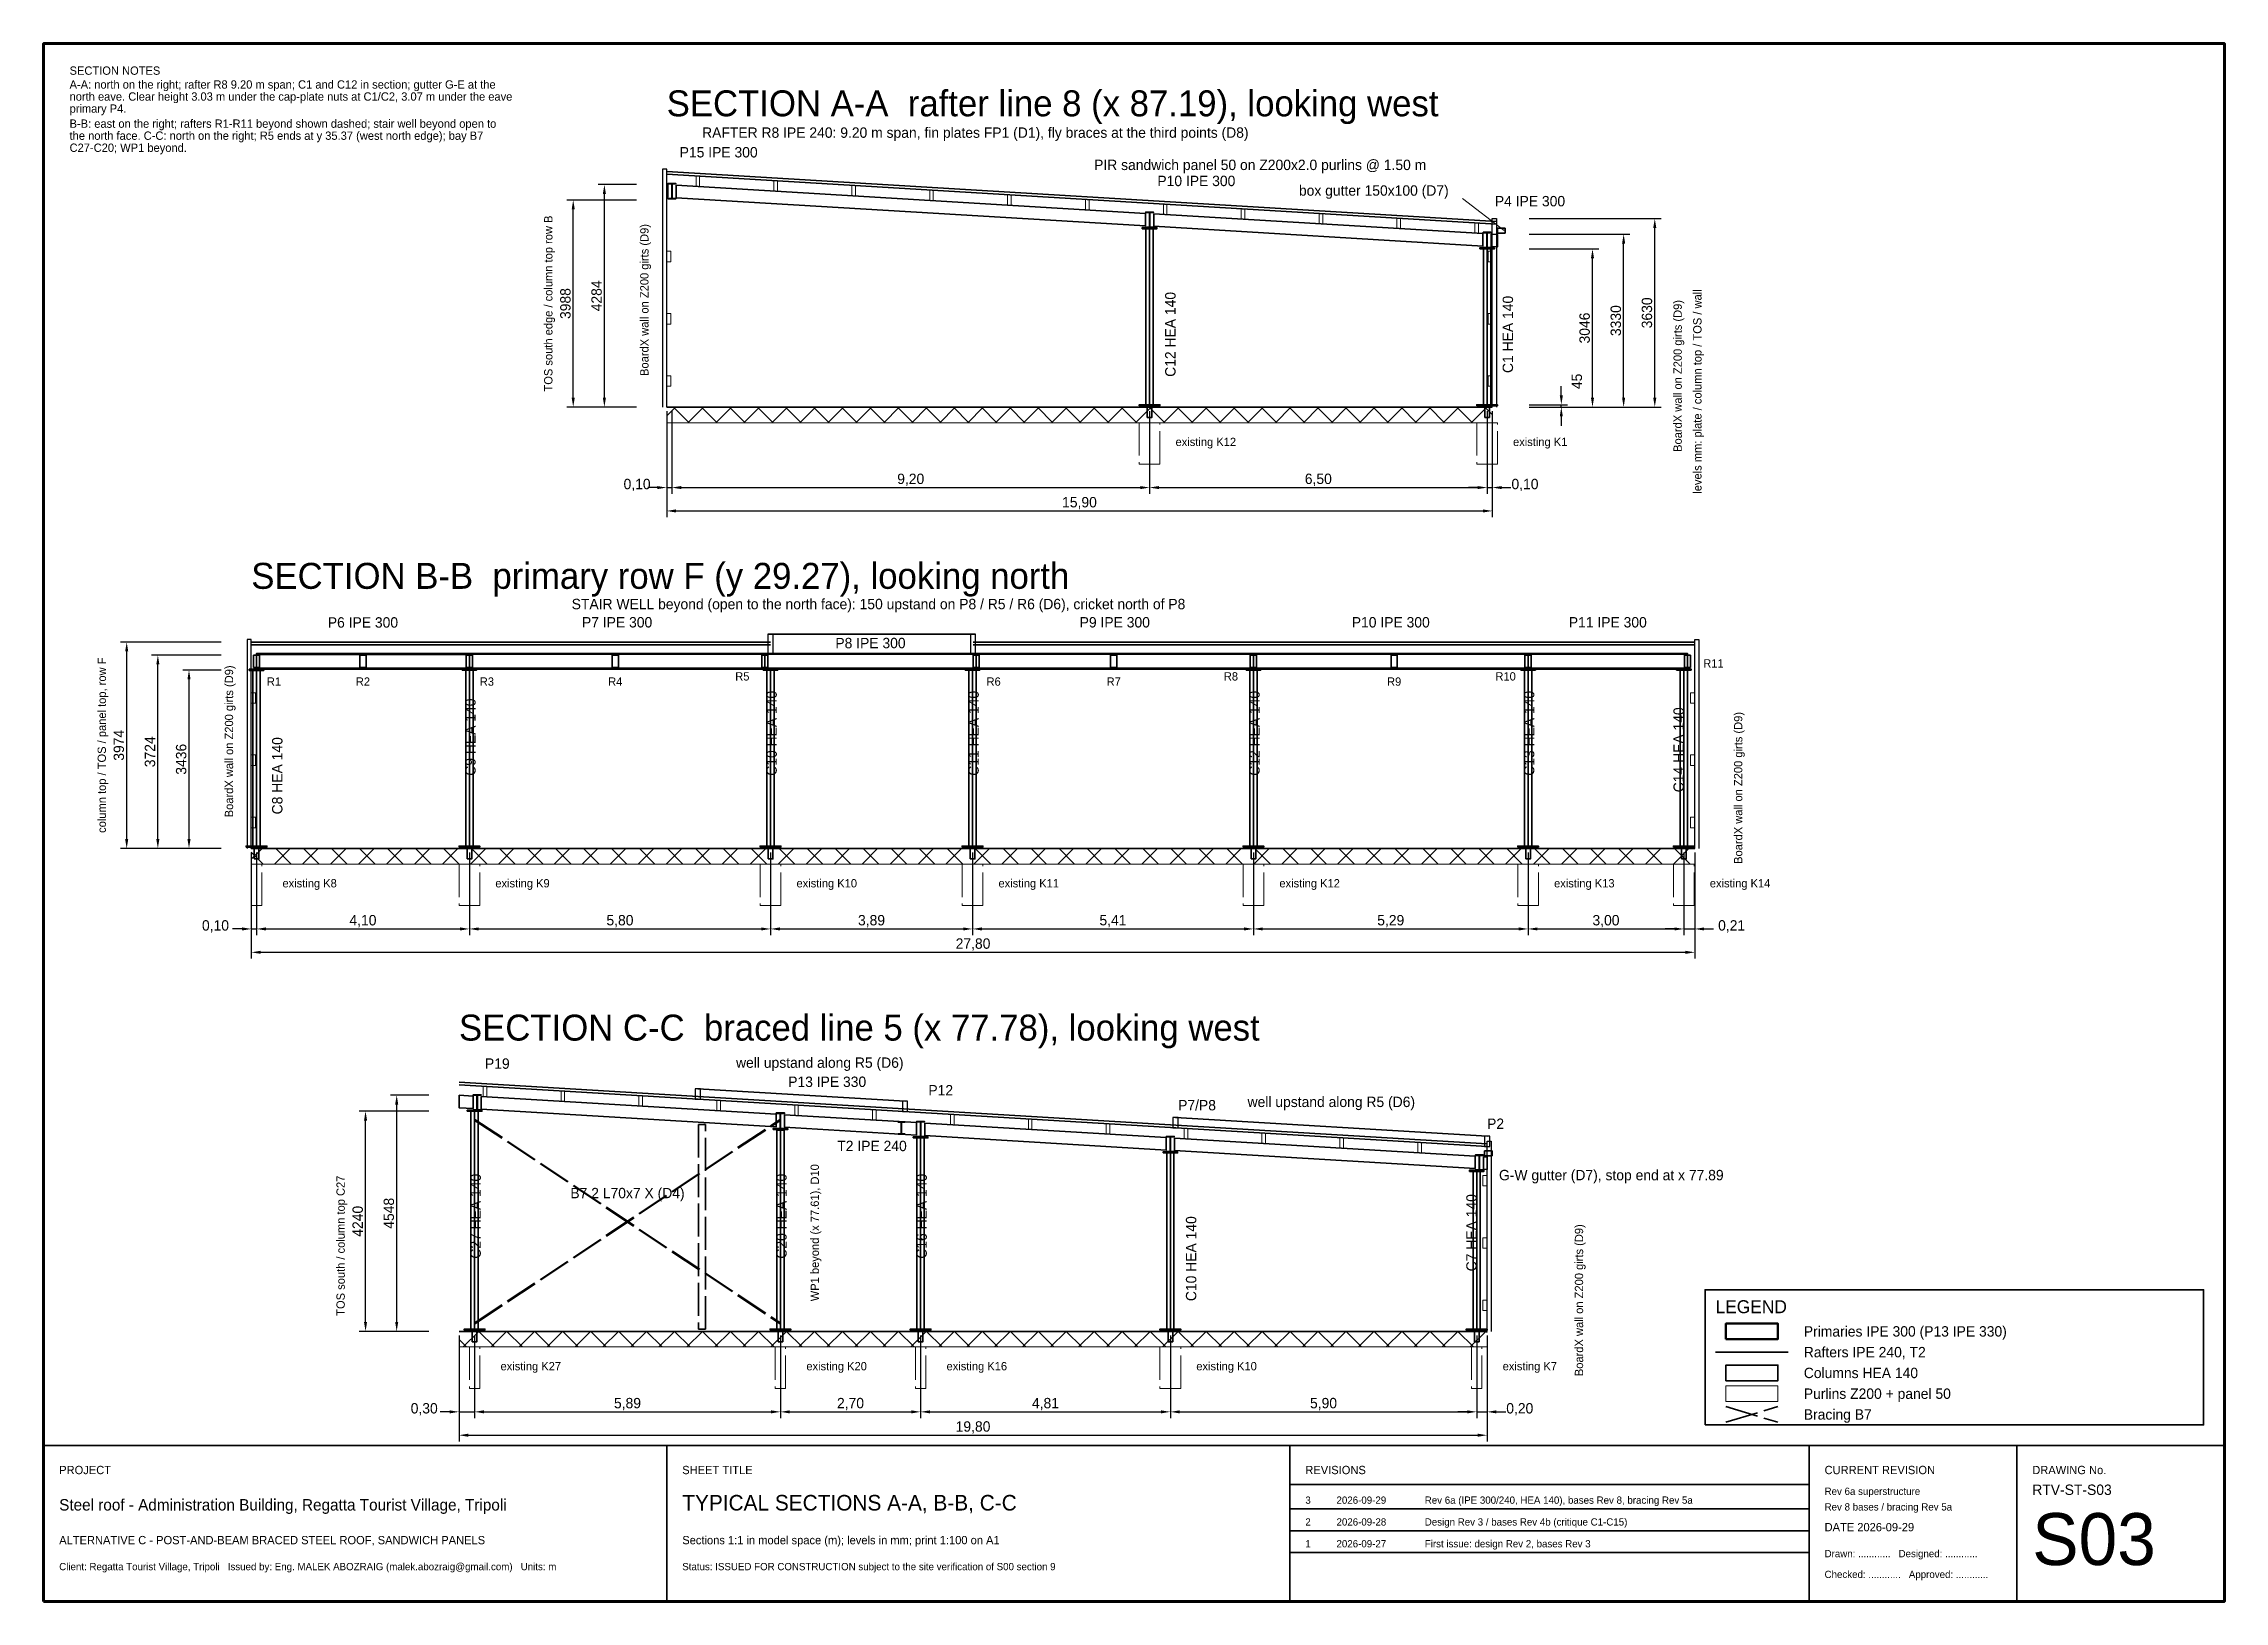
# Model space of a CAD drawing. Header units: metres. Extents: x 10 to 452, y 8 to 38.
# Drawn here: x 160 to 202, y 8 to 38 of the extents above; entities that cross this region are included whole.
import ezdxf
from ezdxf.enums import TextEntityAlignment as Align

# ---------------------------------------------------------------- set-up
doc = ezdxf.new("R2010")
doc.units = ezdxf.units.M
doc.header["$LTSCALE"] = 0.5
doc.linetypes.add('DASHDOT', pattern=[3.556, 2.54, -0.508, 0, -0.508])
doc.linetypes.add('DASHED', pattern=[1.524, 1.27, -0.254])
for name, color, linetype, lineweight in [('S-BRACE', 6, 'DASHED', 35), ('S-COL', 5, 'CONTINUOUS', 35), ('S-DETAIL', 7, 'CONTINUOUS', 25), ('S-DIM', 2, 'CONTINUOUS', 13), ('S-DRAIN', 4, 'DASHDOT', 18), ('S-EXIST', 8, 'CONTINUOUS', 15), ('S-HATCH', 8, 'CONTINUOUS', 9), ('S-LEADER', 7, 'CONTINUOUS', 13), ('S-PRIM', 1, 'CONTINUOUS', 50), ('S-PURL', 4, 'CONTINUOUS', 15), ('S-RAFT', 3, 'CONTINUOUS', 35), ('S-TEXT-DIM', 7, 'CONTINUOUS', 18), ('S-TEXT-MEMBER', 7, 'CONTINUOUS', 18), ('S-TEXT-NOTE', 7, 'CONTINUOUS', 18), ('S-TITLE', 7, 'CONTINUOUS', 35)]:
    doc.layers.add(name, color=color, linetype=linetype, lineweight=lineweight)
doc.dimstyles.new('S-M', dxfattribs={"dimtxt": 0.2, "dimasz": 0.18, "dimexe": 0.12, "dimexo": 0.08, "dimgap": 0.05, "dimtad": 1, "dimzin": 0, "dimtxsty": 'Standard', "dimcen": 2.5, "dimclrd": 2, "dimclre": 2, "dimclrt": 7, "dimazin": 3, "dimtfac": 1, "dimtmove": 0, "dimatfit": 3, "dimlwd": -3})
doc.dimstyles.new('S-MM1', dxfattribs={"dimtxt": 0.2, "dimasz": 0.18, "dimexe": 0.12, "dimexo": 0.08, "dimgap": 0.05, "dimtad": 1, "dimdec": 0, "dimlfac": 1000, "dimtxsty": 'Standard', "dimcen": 2.5, "dimclrd": 2, "dimclre": 2, "dimclrt": 7, "dimazin": 3, "dimtfac": 1, "dimtmove": 0, "dimatfit": 3, "dimlwd": -3})

msp = doc.modelspace()

# ---------------------------------------------------------------- texts
at = {"layer": 'S-TEXT-DIM'}
for s, p in [('PIR sandwich panel 50 on Z200x2.0 purlins @ 1.50 m', (183.43, 35.565)), ('box gutter 150x100 (D7)', (185.6186, 35.0711)), ('STAIR WELL beyond (open to the north face): 150 upstand on P8 / R5 / R6 (D6), cricket north of P8', (176.0794, 27.1072)), ('well upstand along R5 (D6)', (174.9486, 18.2756)), ('well upstand along R5 (D6)', (184.8, 17.52))]:
    msp.add_text(s, height=0.2, dxfattribs=at).set_placement(p, align=Align.CENTER)
for s, p in [('TOS south edge / column top row B', (169.8, 31.3)), ('BoardX wall on Z200 girts (D9)', (171.65, 31.6)), ('column top / TOS / panel top, row F', (161.2, 22.8)), ('BoardX wall on Z200 girts (D9)', (163.65, 23.1)), ('TOS south / column top C27', (165.8, 13.5))]:
    msp.add_text(s, height=0.16, rotation=90, dxfattribs=at).set_placement(p)
for s, p in [('levels mm: plate / column top / TOS / wall', (191.93, 31.3)), ('BoardX wall on Z200 girts (D9)', (191.55, 31.6)), ('BoardX wall on Z200 girts (D9)', (192.7157, 23.6657)), ('WP1 beyond (x 77.61), D10', (174.9317, 15.1)), ('BoardX wall on Z200 girts (D9)', (189.65, 13.8))]:
    msp.add_text(s, height=0.16, rotation=90, dxfattribs=at).set_placement(p, align=Align.CENTER)
for s, height, p in [('existing K12', 0.16, (181.8, 30.25)), ('existing K1', 0.16, (188.3, 30.25)), ('existing K8', 0.16, (164.6, 21.75)), ('existing K9', 0.16, (168.7, 21.75)), ('existing K10', 0.16, (174.5, 21.75)), ('existing K11', 0.16, (178.39, 21.75)), ('existing K12', 0.16, (183.8, 21.75)), ('existing K13', 0.16, (189.09, 21.75)), ('existing K14', 0.16, (192.09, 21.75)), ('G-W gutter (D7), stop end at x 77.89', 0.2, (188.03, 16.11)), ('existing K27', 0.16, (168.8, 12.45)), ('existing K20', 0.16, (174.69, 12.45)), ('existing K16', 0.16, (177.39, 12.45)), ('existing K10', 0.16, (182.2, 12.45)), ('existing K7', 0.16, (188.1, 12.45))]:
    msp.add_text(s, height=height, dxfattribs=at).set_placement(p)
at = {"layer": 'S-TEXT-MEMBER'}
for s, height, p in [('RAFTER R8 IPE 240: 9.20 m span, fin plates FP1 (D1), fly braces at the third points (D8)', 0.2, (177.9442, 36.1864)), ('P6 IPE 300', 0.2, (166.15, 26.753)), ('P7 IPE 300', 0.2, (171.045, 26.756)), ('P9 IPE 300', 0.2, (180.63, 26.756)), ('P10 IPE 300', 0.2, (185.945, 26.756)), ('P11 IPE 300', 0.2, (190.125, 26.756)), ('P8 IPE 300', 0.2, (175.925, 26.356)), ('R11', 0.16, (192.16, 25.9842)), ('R2', 0.16, (166.15, 25.6342)), ('R4', 0.16, (171.01, 25.6342)), ('R5', 0.16, (173.457, 25.7342)), ('R7', 0.16, (180.61, 25.6342)), ('R8', 0.16, (182.867, 25.7342)), ('R9', 0.16, (186.01, 25.6342)), ('R10', 0.16, (188.157, 25.7342)), ('T2 IPE 240', 0.2, (175.9543, 16.6711)), ('B7 2 L70x7 X (D4)', 0.2, (171.245, 15.7633))]:
    msp.add_text(s, height=height, dxfattribs=at).set_placement(p, align=Align.CENTER)
for s, height, p in [('P15 IPE 300', 0.2, (172.25, 35.808)), ('P10 IPE 300', 0.2, (181.45, 35.256)), ('P4 IPE 300', 0.2, (187.95, 34.866)), ('R1', 0.16, (164.3, 25.6342)), ('R3', 0.16, (168.4, 25.6342)), ('R6', 0.16, (178.16, 25.6342)), ('P19', 0.2, (168.5, 18.257)), ('P13 IPE 330', 0.2, (174.34, 17.9066)), ('P12', 0.2, (177.04, 17.7446)), ('P7/P8', 0.2, (181.85, 17.456)), ('P2', 0.2, (187.8, 17.099))]:
    msp.add_text(s, height=height, dxfattribs=at).set_placement(p)
for s, p in [('C12 HEA 140', (181.8, 32.4)), ('C1 HEA 140', (188.3, 32.4)), ('C14 HEA 140', (191.59, 24.4)), ('C8 HEA 140', (164.6, 23.9)), ('C7 HEA 140', (187.6, 15.1)), ('C10 HEA 140', (182.2, 14.6))]:
    msp.add_text(s, height=0.2, rotation=90, dxfattribs=at).set_placement(p, align=Align.CENTER)
for s, p in [('C9 HEA 140', (168.32, 23.9)), ('C10 HEA 140', (174.12, 23.9)), ('C11 HEA 140', (178.01, 23.9)), ('C12 HEA 140', (183.42, 23.9)), ('C13 HEA 140', (188.71, 23.9)), ('C27 HEA 140', (168.42, 14.6)), ('C20 HEA 140', (174.31, 14.6)), ('C16 HEA 140', (177.01, 14.6))]:
    msp.add_text(s, height=0.2, rotation=90, dxfattribs=at).set_placement(p)
at = {"layer": 'S-TEXT-NOTE'}
for s, height, p in [('SECTION NOTES', 0.16, (160.5, 37.4)), ('A-A: north on the right; rafter R8 9.20 m span; C1 and C12 in section; gutter G-E at the', 0.16, (160.5, 37.1332)), ('north eave. Clear height 3.03 m under the cap-plate nuts at C1/C2, 3.07 m under the eave', 0.16, (160.5, 36.9012)), ('SECTION A-A  rafter line 8 (x 87.19), looking west', 0.5, (172, 36.6)), ('primary P4.', 0.16, (160.5, 36.6692)), ('B-B: east on the right; rafters R1-R11 beyond shown dashed; stair well beyond open to', 0.16, (160.5, 36.3792)), ('the north face. C-C: north on the right; R5 ends at y 35.37 (west north edge); bay B7', 0.16, (160.5, 36.1472)), ('C27-C20; WP1 beyond.', 0.16, (160.5, 35.9152)), ('SECTION B-B  primary row F (y 29.27), looking north', 0.5, (164, 27.5)), ('SECTION C-C  braced line 5 (x 77.78), looking west', 0.5, (168, 18.8)), ('LEGEND', 0.25, (192.2, 13.55)), ('Primaries IPE 300 (P13 IPE 330)', 0.2, (193.9, 13.1)), ('Rafters IPE 240, T2', 0.2, (193.9, 12.7)), ('Columns HEA 140', 0.2, (193.9, 12.3)), ('Purlins Z200 + panel 50', 0.2, (193.9, 11.9)), ('Bracing B7', 0.2, (193.9, 11.5)), ('PROJECT', 0.16, (160.3, 10.45)), ('SHEET TITLE', 0.16, (172.3, 10.45)), ('REVISIONS', 0.16, (184.3, 10.45)), ('CURRENT REVISION', 0.16, (194.3, 10.45)), ('DRAWING No.', 0.16, (198.3, 10.45)), ('Rev 6a superstructure', 0.14, (194.3, 10.05)), ('RTV-ST-S03', 0.2, (198.3, 10.05)), ('Steel roof - Administration Building, Regatta Tourist Village, Tripoli', 0.22, (160.3, 9.75)), ('TYPICAL SECTIONS A-A, B-B, C-C', 0.3, (172.3, 9.75)), ('3', 0.14, (184.3, 9.88)), ('2026-09-29', 0.14, (184.9, 9.88)), ('Rev 6a (IPE 300/240, HEA 140), bases Rev 8, bracing Rev 5a', 0.14, (186.6, 9.88)), ('Rev 8 bases / bracing Rev 5a', 0.14, (194.3, 9.75)), ('S03', 1, (198.3, 8.7)), ('ALTERNATIVE C - POST-AND-BEAM BRACED STEEL ROOF, SANDWICH PANELS', 0.16, (160.3, 9.1)), ('Sections 1:1 in model space (m); levels in mm; print 1:100 on A1', 0.16, (172.3, 9.1)), ('2', 0.14, (184.3, 9.46)), ('2026-09-28', 0.14, (184.9, 9.46)), ('Design Rev 3 / bases Rev 4b (critique C1-C15)', 0.14, (186.6, 9.46)), ('DATE 2026-09-29', 0.16, (194.3, 9.35)), ('1', 0.14, (184.3, 9.04)), ('2026-09-27', 0.14, (184.9, 9.04)), ('First issue: design Rev 2, bases Rev 3', 0.14, (186.6, 9.04)), ('Drawn: ............   Designed: ............', 0.14, (194.3, 8.85)), ('Client: Regatta Tourist Village, Tripoli   Issued by: Eng. MALEK ABOZRAIG (malek.abozraig@gmail.com)   Units: m', 0.14, (160.3, 8.6)), ('Status: ISSUED FOR CONSTRUCTION subject to the site verification of S00 section 9', 0.14, (172.3, 8.6)), ('Checked: ............   Approved: ............', 0.14, (194.3, 8.45))]:
    msp.add_text(s, height=height, dxfattribs=at).set_placement(p)

# ---------------------------------------------------------------- dimensions: what is measured, and where the dimension line sits
at = {"layer": 'S-DIM'}
for base, p1, p2 in [((170.8, 31), (171.5, 31), (171.5, 35.284)), ((170.2, 31), (171.5, 31), (171.5, 34.988)), ((191.03, 31), (188.53, 31), (188.53, 34.63)), ((190.43, 31), (188.53, 31), (188.53, 34.33)), ((189.83, 31), (188.53, 31), (188.53, 34.046)), ((161.6, 22.5), (163.5, 22.5), (163.5, 26.4742)), ((162.2, 22.5), (163.5, 22.5), (163.5, 26.2242)), ((162.8, 22.5), (163.5, 22.5), (163.5, 25.936)), ((166.8, 13.2), (167.5, 13.2), (167.5, 17.748)), ((166.2, 13.2), (167.5, 13.2), (167.5, 17.44))]:
    msp.add_linear_dim(base=base, p1=p1, p2=p2, angle=90, dimstyle='S-MM1', override={"dimtxt": 0.2}, dxfattribs=at).render()
msp.add_linear_dim(base=(189.23, 31), p1=(188.53, 31), p2=(188.53, 31.045), angle=90, location=(189.53, 31.495), dimstyle='S-MM1', override={"dimtxt": 0.2, "dimtmove": 2}, dxfattribs=at).render()
for base, p1, p2, location in [((172, 29.45), (172, 31), (172.1, 31), (171.43, 29.5)), ((187.8, 29.45), (187.8, 31), (187.9, 31), (188.53, 29.5)), ((164, 20.95), (164, 22.5), (164.1, 22.5), (163.31, 21)), ((191.59, 20.95), (191.59, 22.5), (191.8, 22.5), (192.51, 21)), ((168, 11.65), (168, 13.2), (168.3, 13.2), (167.33, 11.7)), ((187.6, 11.65), (187.6, 13.2), (187.8, 13.2), (188.43, 11.7))]:
    msp.add_linear_dim(base=base, p1=p1, p2=p2, location=location, dimstyle='S-M', override={"dimtxt": 0.2, "dimtmove": 2}, dxfattribs=at).render()
for base, p1, p2 in [((172, 29), (172, 31), (187.9, 31)), ((172.1, 29.45), (172.1, 31), (181.3, 31)), ((181.3, 29.45), (181.3, 31), (187.8, 31)), ((164, 20.5), (164, 22.5), (191.8, 22.5)), ((164.1, 20.95), (164.1, 22.5), (168.2, 22.5)), ((168.2, 20.95), (168.2, 22.5), (174, 22.5)), ((174, 20.95), (174, 22.5), (177.89, 22.5)), ((177.89, 20.95), (177.89, 22.5), (183.3, 22.5)), ((183.3, 20.95), (183.3, 22.5), (188.59, 22.5)), ((188.59, 20.95), (188.59, 22.5), (191.59, 22.5)), ((168, 11.2), (168, 13.2), (187.8, 13.2)), ((168.3, 11.65), (168.3, 13.2), (174.19, 13.2)), ((174.19, 11.65), (174.19, 13.2), (176.89, 13.2)), ((176.89, 11.65), (176.89, 13.2), (181.7, 13.2)), ((181.7, 11.65), (181.7, 13.2), (187.6, 13.2))]:
    msp.add_linear_dim(base=base, p1=p1, p2=p2, dimstyle='S-M', override={"dimtxt": 0.2}, dxfattribs=at).render()

# ---------------------------------------------------------------- hatches: boundary and pattern name
at = {"layer": 'S-EXIST'}
h = msp.add_hatch(dxfattribs=at)
h.set_pattern_fill('ANSI37', scale=0.12)
h.paths.add_polyline_path([(172, 30.7), (187.9, 30.7), (187.9, 31), (172, 31)])
h = msp.add_hatch(dxfattribs=at)
h.set_pattern_fill('ANSI37', scale=0.12)
h.paths.add_polyline_path([(164, 22.2), (191.8, 22.2), (191.8, 22.5), (164, 22.5)])
h = msp.add_hatch(dxfattribs=at)
h.set_pattern_fill('ANSI37', scale=0.12)
h.paths.add_polyline_path([(168, 12.9), (187.8, 12.9), (187.8, 13.2), (168, 13.2)])
at = {"layer": 'S-HATCH'}
h = msp.add_hatch(dxfattribs=at)
h.set_pattern_fill('ANSI31', scale=0.05)
h.paths.add_polyline_path([(172.025, 35.008), (172.175, 35.008), (172.175, 35.0187), (172.1036, 35.0187), (172.1036, 35.2973), (172.175, 35.2973), (172.175, 35.308), (172.025, 35.308), (172.025, 35.2973), (172.0965, 35.2973), (172.0965, 35.0187), (172.025, 35.0187)])
h = msp.add_hatch(dxfattribs=at)
h.set_pattern_fill('ANSI31', scale=0.05)
h.paths.add_polyline_path([(181.225, 34.456), (181.375, 34.456), (181.375, 34.4667), (181.3036, 34.4667), (181.3036, 34.7453), (181.375, 34.7453), (181.375, 34.756), (181.225, 34.756), (181.225, 34.7453), (181.2964, 34.7453), (181.2964, 34.4667), (181.225, 34.4667)])
h = msp.add_hatch(dxfattribs=at)
h.set_pattern_fill('ANSI31', scale=0.05)
h.paths.add_polyline_path([(187.725, 34.066), (187.875, 34.066), (187.875, 34.0767), (187.8036, 34.0767), (187.8036, 34.3553), (187.875, 34.3553), (187.875, 34.366), (187.725, 34.366), (187.725, 34.3553), (187.7964, 34.3553), (187.7964, 34.0767), (187.725, 34.0767)])
h = msp.add_hatch(dxfattribs=at)
h.set_pattern_fill('ANSI31', scale=0.05)
h.paths.add_polyline_path([(168.275, 17.457), (168.425, 17.457), (168.425, 17.468), (168.3537, 17.468), (168.3537, 17.746), (168.425, 17.746), (168.425, 17.757), (168.275, 17.757), (168.275, 17.746), (168.3462, 17.746), (168.3462, 17.468), (168.275, 17.468)])
h = msp.add_hatch(dxfattribs=at)
h.set_pattern_fill('ANSI31', scale=0.05)
h.paths.add_polyline_path([(174.11, 17.0766), (174.27, 17.0766), (174.27, 17.0876), (174.1937, 17.0876), (174.1937, 17.3956), (174.27, 17.3956), (174.27, 17.4066), (174.11, 17.4066), (174.11, 17.3956), (174.1863, 17.3956), (174.1863, 17.0876), (174.11, 17.0876)])
h = msp.add_hatch(dxfattribs=at)
h.set_pattern_fill('ANSI31', scale=0.05)
h.paths.add_polyline_path([(176.46, 16.9968), (176.58, 16.9968), (176.58, 17.0066), (176.5231, 17.0066), (176.5231, 17.227), (176.58, 17.227), (176.58, 17.2368), (176.46, 17.2368), (176.46, 17.227), (176.5169, 17.227), (176.5169, 17.0066), (176.46, 17.0066)])
h = msp.add_hatch(dxfattribs=at)
h.set_pattern_fill('ANSI31', scale=0.05)
h.paths.add_polyline_path([(176.815, 16.9446), (176.965, 16.9446), (176.965, 16.9556), (176.8938, 16.9556), (176.8938, 17.2336), (176.965, 17.2336), (176.965, 17.2446), (176.815, 17.2446), (176.815, 17.2336), (176.8862, 17.2336), (176.8862, 16.9556), (176.815, 16.9556)])
h = msp.add_hatch(dxfattribs=at)
h.set_pattern_fill('ANSI31', scale=0.05)
h.paths.add_polyline_path([(181.625, 16.656), (181.775, 16.656), (181.775, 16.667), (181.7038, 16.667), (181.7038, 16.945), (181.775, 16.945), (181.775, 16.956), (181.625, 16.956), (181.625, 16.945), (181.6962, 16.945), (181.6962, 16.667), (181.625, 16.667)])
h = msp.add_hatch(dxfattribs=at)
h.set_pattern_fill('ANSI31', scale=0.05)
h.paths.add_polyline_path([(187.575, 16.299), (187.725, 16.299), (187.725, 16.31), (187.6538, 16.31), (187.6538, 16.588), (187.725, 16.588), (187.725, 16.599), (187.575, 16.599), (187.575, 16.588), (187.6463, 16.588), (187.6463, 16.31), (187.575, 16.31)])

# ---------------------------------------------------------------- linework, layer by layer
at = {"layer": 'S-BRACE', "lineweight": 50}
for p, q in [((168.3, 13.35), (174.19, 17.2766)), ((168.3, 17.2766), (174.19, 13.35))]:
    msp.add_line(p, q, dxfattribs=at)
at = {"layer": 'S-BRACE'}
for p, q in [((192.4, 11.45), (193.4, 11.75)), ((192.4, 11.75), (193.4, 11.45))]:
    msp.add_line(p, q, dxfattribs=at)
at = {"layer": 'S-COL'}
for p, q in [((181.3, 31.045), (181.3, 34.436)), ((187.8, 31.045), (187.8, 34.046)), ((164.1, 22.545), (164.1, 25.93)), ((168.2, 22.545), (168.2, 25.936)), ((174, 22.545), (174, 25.936)), ((177.89, 22.545), (177.89, 25.936)), ((183.3, 22.545), (183.3, 25.936)), ((188.59, 22.545), (188.59, 25.936)), ((191.59, 22.545), (191.59, 25.936)), ((168.3, 13.245), (168.3, 17.44)), ((174.19, 13.245), (174.19, 17.0866)), ((176.89, 13.245), (176.89, 16.9246)), ((181.7, 13.245), (181.7, 16.636)), ((187.6, 13.245), (187.6, 16.282))]:
    msp.add_line(p, q, dxfattribs=at)
for points in [[(181.16, 34.436), (181.44, 34.436), (181.44, 34.456), (181.16, 34.456)], [(187.66, 34.046), (187.94, 34.046), (187.94, 34.066), (187.66, 34.066)], [(181.1, 31.025), (181.5, 31.025), (181.5, 31.045), (181.1, 31.045)], [(181.255, 30.8), (181.345, 30.8), (181.345, 31.025), (181.255, 31.025)], [(187.6, 31.025), (188, 31.025), (188, 31.045), (187.6, 31.045)], [(187.755, 30.8), (187.845, 30.8), (187.845, 31.025), (187.755, 31.025)], [(163.96, 25.93), (164.24, 25.93), (164.24, 25.95), (163.96, 25.95)], [(168.06, 25.936), (168.34, 25.936), (168.34, 25.956), (168.06, 25.956)], [(173.86, 25.936), (174.14, 25.936), (174.14, 25.956), (173.86, 25.956)], [(177.75, 25.936), (178.03, 25.936), (178.03, 25.956), (177.75, 25.956)], [(183.16, 25.936), (183.44, 25.936), (183.44, 25.956), (183.16, 25.956)], [(188.45, 25.936), (188.73, 25.936), (188.73, 25.956), (188.45, 25.956)], [(191.45, 25.936), (191.73, 25.936), (191.73, 25.956), (191.45, 25.956)], [(163.9, 22.525), (164.3, 22.525), (164.3, 22.545), (163.9, 22.545)], [(164.055, 22.3), (164.145, 22.3), (164.145, 22.525), (164.055, 22.525)], [(168, 22.525), (168.4, 22.525), (168.4, 22.545), (168, 22.545)], [(168.155, 22.3), (168.245, 22.3), (168.245, 22.525), (168.155, 22.525)], [(173.8, 22.525), (174.2, 22.525), (174.2, 22.545), (173.8, 22.545)], [(173.955, 22.3), (174.045, 22.3), (174.045, 22.525), (173.955, 22.525)], [(177.69, 22.525), (178.09, 22.525), (178.09, 22.545), (177.69, 22.545)], [(177.845, 22.3), (177.935, 22.3), (177.935, 22.525), (177.845, 22.525)], [(183.1, 22.525), (183.5, 22.525), (183.5, 22.545), (183.1, 22.545)], [(183.255, 22.3), (183.345, 22.3), (183.345, 22.525), (183.255, 22.525)], [(188.39, 22.525), (188.79, 22.525), (188.79, 22.545), (188.39, 22.545)], [(188.545, 22.3), (188.635, 22.3), (188.635, 22.525), (188.545, 22.525)], [(191.39, 22.525), (191.79, 22.525), (191.79, 22.545), (191.39, 22.545)], [(191.545, 22.3), (191.635, 22.3), (191.635, 22.525), (191.545, 22.525)], [(168.16, 17.44), (168.44, 17.44), (168.44, 17.46), (168.16, 17.46)], [(174.05, 17.0866), (174.33, 17.0866), (174.33, 17.1066), (174.05, 17.1066)], [(176.75, 16.9246), (177.03, 16.9246), (177.03, 16.9446), (176.75, 16.9446)], [(181.56, 16.636), (181.84, 16.636), (181.84, 16.656), (181.56, 16.656)], [(187.46, 16.282), (187.74, 16.282), (187.74, 16.302), (187.46, 16.302)], [(168.1, 13.225), (168.5, 13.225), (168.5, 13.245), (168.1, 13.245)], [(168.255, 13), (168.345, 13), (168.345, 13.225), (168.255, 13.225)], [(173.99, 13.225), (174.39, 13.225), (174.39, 13.245), (173.99, 13.245)], [(174.145, 13), (174.235, 13), (174.235, 13.225), (174.145, 13.225)], [(176.69, 13.225), (177.09, 13.225), (177.09, 13.245), (176.69, 13.245)], [(176.845, 13), (176.935, 13), (176.935, 13.225), (176.845, 13.225)], [(181.5, 13.225), (181.9, 13.225), (181.9, 13.245), (181.5, 13.245)], [(181.655, 13), (181.745, 13), (181.745, 13.225), (181.655, 13.225)], [(187.4, 13.225), (187.8, 13.225), (187.8, 13.245), (187.4, 13.245)], [(187.555, 13), (187.645, 13), (187.645, 13.225), (187.555, 13.225)], [(192.4, 12.25), (193.4, 12.25), (193.4, 12.55), (192.4, 12.55)]]:
    msp.add_lwpolyline(points, close=True, dxfattribs=at)
at = {"layer": 'S-COL', "lineweight": 35}
for points in [[(181.23, 31.045), (181.37, 31.045), (181.37, 34.436), (181.23, 34.436)], [(187.73, 31.045), (187.87, 31.045), (187.87, 34.046), (187.73, 34.046)], [(164.03, 22.545), (164.17, 22.545), (164.17, 25.93), (164.03, 25.93)], [(168.13, 22.545), (168.27, 22.545), (168.27, 25.936), (168.13, 25.936)], [(173.93, 22.545), (174.07, 22.545), (174.07, 25.936), (173.93, 25.936)], [(177.82, 22.545), (177.96, 22.545), (177.96, 25.936), (177.82, 25.936)], [(183.23, 22.545), (183.37, 22.545), (183.37, 25.936), (183.23, 25.936)], [(188.52, 22.545), (188.66, 22.545), (188.66, 25.936), (188.52, 25.936)], [(191.52, 22.545), (191.66, 22.545), (191.66, 25.936), (191.52, 25.936)], [(168.23, 13.245), (168.37, 13.245), (168.37, 17.44), (168.23, 17.44)], [(174.12, 13.245), (174.26, 13.245), (174.26, 17.0866), (174.12, 17.0866)], [(176.82, 13.245), (176.96, 13.245), (176.96, 16.9246), (176.82, 16.9246)], [(181.63, 13.245), (181.77, 13.245), (181.77, 16.636), (181.63, 16.636)], [(187.53, 13.245), (187.67, 13.245), (187.67, 16.282), (187.53, 16.282)]]:
    msp.add_lwpolyline(points, close=True, dxfattribs=at)
at = {"layer": 'S-COL', "linetype": 'DASHED'}
msp.add_lwpolyline([(172.61, 13.245), (172.75, 13.245), (172.75, 17.184), (172.61, 17.184)], close=True, dxfattribs=at)
at = {"layer": 'S-DETAIL', "lineweight": 35}
for p, q in [((172, 35.534), (187.98, 34.5752)), ((172, 35.484), (187.98, 34.5252)), ((164, 26.4742), (174, 26.4742)), ((173.95, 26.6242), (177.95, 26.6242)), ((177.9, 26.4742), (191.8, 26.4742)), ((164, 26.4242), (174, 26.4242)), ((177.9, 26.4242), (191.8, 26.4242)), ((168, 17.998), (187.8, 16.81)), ((168, 17.948), (187.8, 16.76)), ((172.6, 17.872), (176.59, 17.6326)), ((181.8, 17.32), (187.8, 16.96))]:
    msp.add_line(p, q, dxfattribs=at)
at = {"layer": 'S-DETAIL'}
for points in [[(172, 31), (172, 35.584), (171.92, 35.584), (171.92, 31)], [(187.9, 31), (187.9, 34.63), (187.98, 34.63), (187.98, 31)], [(164, 22.5), (164, 26.5242), (163.92, 26.5242), (163.92, 22.5)], [(191.8, 22.5), (191.8, 26.5242), (191.88, 26.5242), (191.88, 22.5)], [(187.8, 13.2), (187.8, 16.86), (187.88, 16.86), (187.88, 13.2)]]:
    msp.add_lwpolyline(points, dxfattribs=at)
for points in [[(173.95, 26.256), (174.05, 26.256), (174.05, 26.6242), (173.95, 26.6242)], [(177.85, 26.256), (177.95, 26.256), (177.95, 26.6242), (177.85, 26.6242)], [(172.55, 17.672), (172.65, 17.672), (172.65, 17.872), (172.55, 17.872)], [(176.54, 17.4326), (176.64, 17.4326), (176.64, 17.6326), (176.54, 17.6326)], [(181.75, 17.12), (181.85, 17.12), (181.85, 17.32), (181.75, 17.32)], [(187.75, 16.76), (187.85, 16.76), (187.85, 16.96), (187.75, 16.96)]]:
    msp.add_lwpolyline(points, close=True, dxfattribs=at)
at = {"layer": 'S-DRAIN', "lineweight": 35}
for points in [[(188, 34.3482), (188.15, 34.3482), (188.15, 34.4482), (188, 34.4482)], [(187.75, 16.58), (187.9, 16.58), (187.9, 16.68), (187.75, 16.68)]]:
    msp.add_lwpolyline(points, close=True, dxfattribs=at)
at = {"layer": 'S-EXIST', "lineweight": 35}
for p, q in [((172, 31), (187.9, 31)), ((164, 22.5), (191.8, 22.5)), ((168, 13.2), (187.8, 13.2))]:
    msp.add_line(p, q, dxfattribs=at)
at = {"layer": 'S-EXIST'}
for p, q in [((172, 30.7), (187.9, 30.7)), ((164, 22.2), (191.8, 22.2)), ((168, 12.9), (187.8, 12.9))]:
    msp.add_line(p, q, dxfattribs=at)
at = {"layer": 'S-EXIST', "linetype": 'DASHED'}
for points in [[(181.1, 29.9), (181.5, 29.9), (181.5, 30.7), (181.1, 30.7)], [(187.6, 29.9), (188, 29.9), (188, 30.7), (187.6, 30.7)], [(164, 21.4), (164.2, 21.4), (164.2, 22.2), (164, 22.2)], [(168, 21.4), (168.4, 21.4), (168.4, 22.2), (168, 22.2)], [(173.8, 21.4), (174.2, 21.4), (174.2, 22.2), (173.8, 22.2)], [(177.69, 21.4), (178.09, 21.4), (178.09, 22.2), (177.69, 22.2)], [(183.1, 21.4), (183.5, 21.4), (183.5, 22.2), (183.1, 22.2)], [(188.39, 21.4), (188.79, 21.4), (188.79, 22.2), (188.39, 22.2)], [(191.39, 21.4), (191.79, 21.4), (191.79, 22.2), (191.39, 22.2)], [(168.2, 12.1), (168.4, 12.1), (168.4, 12.9), (168.2, 12.9)], [(174.09, 12.1), (174.29, 12.1), (174.29, 12.9), (174.09, 12.9)], [(176.79, 12.1), (176.99, 12.1), (176.99, 12.9), (176.79, 12.9)], [(181.5, 12.1), (181.9, 12.1), (181.9, 12.9), (181.5, 12.9)], [(187.5, 12.1), (187.7, 12.1), (187.7, 12.9), (187.5, 12.9)]]:
    msp.add_lwpolyline(points, close=True, dxfattribs=at)
at = {"layer": 'S-LEADER'}
msp.add_line((188.13, 34.3982), (187.3287, 35.0141), dxfattribs=at)
at = {"layer": 'S-PRIM'}
for p, q in [((164.1, 26.2423), (168.2, 26.2423)), ((168.2, 26.2453), (173.89, 26.2453)), ((173.89, 26.2453), (177.96, 26.2453)), ((177.96, 26.2453), (183.3, 26.2453)), ((183.3, 26.2453), (188.59, 26.2453)), ((188.59, 26.2453), (191.66, 26.2453)), ((164.1, 25.9637), (168.2, 25.9637)), ((168.2, 25.9667), (173.89, 25.9667)), ((173.89, 25.9667), (177.96, 25.9667)), ((177.96, 25.9667), (183.3, 25.9667)), ((183.3, 25.9667), (188.59, 25.9667)), ((188.59, 25.9667), (191.66, 25.9667))]:
    msp.add_line(p, q, dxfattribs=at)
at = {"layer": 'S-PRIM', "lineweight": 35}
for points in [[(172.025, 35.008), (172.175, 35.008), (172.175, 35.0187), (172.1036, 35.0187), (172.1036, 35.2973), (172.175, 35.2973), (172.175, 35.308), (172.025, 35.308), (172.025, 35.2973), (172.0965, 35.2973), (172.0965, 35.0187), (172.025, 35.0187)], [(181.225, 34.456), (181.375, 34.456), (181.375, 34.4667), (181.3036, 34.4667), (181.3036, 34.7453), (181.375, 34.7453), (181.375, 34.756), (181.225, 34.756), (181.225, 34.7453), (181.2964, 34.7453), (181.2964, 34.4667), (181.225, 34.4667)], [(187.725, 34.066), (187.875, 34.066), (187.875, 34.0767), (187.8036, 34.0767), (187.8036, 34.3553), (187.875, 34.3553), (187.875, 34.366), (187.725, 34.366), (187.725, 34.3553), (187.7964, 34.3553), (187.7964, 34.0767), (187.725, 34.0767)], [(164.1, 25.953), (168.2, 25.953), (168.2, 26.253), (164.1, 26.253)], [(168.2, 25.956), (173.89, 25.956), (173.89, 26.256), (168.2, 26.256)], [(173.89, 25.956), (177.96, 25.956), (177.96, 26.256), (173.89, 26.256)], [(177.96, 25.956), (183.3, 25.956), (183.3, 26.256), (177.96, 26.256)], [(183.3, 25.956), (188.59, 25.956), (188.59, 26.256), (183.3, 26.256)], [(188.59, 25.956), (191.66, 25.956), (191.66, 26.256), (188.59, 26.256)], [(168.275, 17.457), (168.425, 17.457), (168.425, 17.468), (168.3537, 17.468), (168.3537, 17.746), (168.425, 17.746), (168.425, 17.757), (168.275, 17.757), (168.275, 17.746), (168.3462, 17.746), (168.3462, 17.468), (168.275, 17.468)], [(174.11, 17.0766), (174.27, 17.0766), (174.27, 17.0876), (174.1937, 17.0876), (174.1937, 17.3956), (174.27, 17.3956), (174.27, 17.4066), (174.11, 17.4066), (174.11, 17.3956), (174.1863, 17.3956), (174.1863, 17.0876), (174.11, 17.0876)], [(176.815, 16.9446), (176.965, 16.9446), (176.965, 16.9556), (176.8938, 16.9556), (176.8938, 17.2336), (176.965, 17.2336), (176.965, 17.2446), (176.815, 17.2446), (176.815, 17.2336), (176.8862, 17.2336), (176.8862, 16.9556), (176.815, 16.9556)], [(181.625, 16.656), (181.775, 16.656), (181.775, 16.667), (181.7038, 16.667), (181.7038, 16.945), (181.775, 16.945), (181.775, 16.956), (181.625, 16.956), (181.625, 16.945), (181.6962, 16.945), (181.6962, 16.667), (181.625, 16.667)], [(187.575, 16.299), (187.725, 16.299), (187.725, 16.31), (187.6538, 16.31), (187.6538, 16.588), (187.725, 16.588), (187.725, 16.599), (187.575, 16.599), (187.575, 16.588), (187.6463, 16.588), (187.6463, 16.31), (187.575, 16.31)]]:
    msp.add_lwpolyline(points, close=True, dxfattribs=at)
at = {"layer": 'S-PRIM'}
msp.add_lwpolyline([(192.4, 13.05), (193.4, 13.05), (193.4, 13.35), (192.4, 13.35)], close=True, dxfattribs=at)
at = {"layer": 'S-PURL'}
for points in [[(172.565, 35.248), (172.635, 35.248), (172.635, 35.448), (172.565, 35.448)], [(174.065, 35.158), (174.135, 35.158), (174.135, 35.358), (174.065, 35.358)], [(175.565, 35.068), (175.635, 35.068), (175.635, 35.268), (175.565, 35.268)], [(177.065, 34.978), (177.135, 34.978), (177.135, 35.178), (177.065, 35.178)], [(178.565, 34.888), (178.635, 34.888), (178.635, 35.088), (178.565, 35.088)], [(180.065, 34.798), (180.135, 34.798), (180.135, 34.998), (180.065, 34.998)], [(181.565, 34.708), (181.635, 34.708), (181.635, 34.908), (181.565, 34.908)], [(183.065, 34.618), (183.135, 34.618), (183.135, 34.818), (183.065, 34.818)], [(184.565, 34.528), (184.635, 34.528), (184.635, 34.728), (184.565, 34.728)], [(186.065, 34.438), (186.135, 34.438), (186.135, 34.638), (186.065, 34.638)], [(187.565, 34.348), (187.635, 34.348), (187.635, 34.548), (187.565, 34.548)], [(172.08, 33.8), (172, 33.8), (172, 34), (172.08, 34)], [(187.82, 33.8), (187.9, 33.8), (187.9, 34), (187.82, 34)], [(172.08, 32.6), (172, 32.6), (172, 32.8), (172.08, 32.8)], [(187.82, 32.6), (187.9, 32.6), (187.9, 32.8), (187.82, 32.8)], [(172.08, 31.4), (172, 31.4), (172, 31.6), (172.08, 31.6)], [(187.82, 31.4), (187.9, 31.4), (187.9, 31.6), (187.82, 31.6)], [(164.08, 25.3), (164, 25.3), (164, 25.5), (164.08, 25.5)], [(191.72, 25.3), (191.8, 25.3), (191.8, 25.5), (191.72, 25.5)], [(164.08, 24.1), (164, 24.1), (164, 24.3), (164.08, 24.3)], [(191.72, 24.1), (191.8, 24.1), (191.8, 24.3), (191.72, 24.3)], [(164.08, 22.9), (164, 22.9), (164, 23.1), (164.08, 23.1)], [(191.72, 22.9), (191.8, 22.9), (191.8, 23.1), (191.72, 23.1)], [(168.465, 17.718), (168.535, 17.718), (168.535, 17.918), (168.465, 17.918)], [(169.965, 17.628), (170.035, 17.628), (170.035, 17.828), (169.965, 17.828)], [(171.465, 17.538), (171.535, 17.538), (171.535, 17.738), (171.465, 17.738)], [(172.965, 17.448), (173.035, 17.448), (173.035, 17.648), (172.965, 17.648)], [(174.465, 17.358), (174.535, 17.358), (174.535, 17.558), (174.465, 17.558)], [(175.965, 17.268), (176.035, 17.268), (176.035, 17.468), (175.965, 17.468)], [(177.465, 17.178), (177.535, 17.178), (177.535, 17.378), (177.465, 17.378)], [(178.965, 17.088), (179.035, 17.088), (179.035, 17.288), (178.965, 17.288)], [(180.465, 16.998), (180.535, 16.998), (180.535, 17.198), (180.465, 17.198)], [(181.965, 16.908), (182.035, 16.908), (182.035, 17.108), (181.965, 17.108)], [(183.465, 16.818), (183.535, 16.818), (183.535, 17.018), (183.465, 17.018)], [(184.965, 16.728), (185.035, 16.728), (185.035, 16.928), (184.965, 16.928)], [(186.465, 16.638), (186.535, 16.638), (186.535, 16.838), (186.465, 16.838)], [(187.72, 16), (187.8, 16), (187.8, 16.2), (187.72, 16.2)], [(187.72, 14.8), (187.8, 14.8), (187.8, 15), (187.72, 15)], [(187.72, 13.6), (187.8, 13.6), (187.8, 13.8), (187.72, 13.8)], [(192.4, 11.85), (193.4, 11.85), (193.4, 12.15), (192.4, 12.15)]]:
    msp.add_lwpolyline(points, close=True, dxfattribs=at)
at = {"layer": 'S-RAFT'}
msp.add_line((192.2, 12.8), (193.6, 12.8), dxfattribs=at)
at = {"layer": 'S-RAFT', "lineweight": 35}
for points in [[(172, 35.284), (172.02, 35.2828), (172.02, 35.0428), (172, 35.044)], [(172.18, 35.2732), (181.22, 34.7308), (181.22, 34.4908), (172.18, 35.0332)], [(181.38, 34.7212), (187.72, 34.3408), (187.72, 34.1008), (181.38, 34.4812)], [(187.88, 34.3312), (188, 34.324), (188, 34.084), (187.88, 34.0912)], [(168, 17.748), (168.27, 17.7318), (168.27, 17.4918), (168, 17.508)], [(168.43, 17.7222), (174.11, 17.3814), (174.11, 17.1414), (168.43, 17.4822)], [(174.27, 17.3718), (176.81, 17.2194), (176.81, 16.9794), (174.27, 17.1318)], [(176.46, 16.9968), (176.58, 16.9968), (176.58, 17.0066), (176.5231, 17.0066), (176.5231, 17.227), (176.58, 17.227), (176.58, 17.2368), (176.46, 17.2368), (176.46, 17.227), (176.5169, 17.227), (176.5169, 17.0066), (176.46, 17.0066)], [(176.97, 17.2098), (181.62, 16.9308), (181.62, 16.6908), (176.97, 16.9698)], [(181.78, 16.9212), (187.57, 16.5738), (187.57, 16.3338), (181.78, 16.6812)], [(187.73, 16.5642), (187.8, 16.56), (187.8, 16.32), (187.73, 16.3242)]]:
    msp.add_lwpolyline(points, close=True, dxfattribs=at)
at = {"layer": 'S-RAFT', "linetype": 'DASHED'}
for points in [[(164.04, 25.9842), (164.16, 25.9842), (164.16, 26.2242), (164.04, 26.2242)], [(166.09, 25.9842), (166.21, 25.9842), (166.21, 26.2242), (166.09, 26.2242)], [(168.14, 25.9842), (168.26, 25.9842), (168.26, 26.2242), (168.14, 26.2242)], [(170.95, 25.9842), (171.07, 25.9842), (171.07, 26.2242), (170.95, 26.2242)], [(173.83, 25.9842), (173.95, 25.9842), (173.95, 26.2242), (173.83, 26.2242)], [(177.9, 25.9842), (178.02, 25.9842), (178.02, 26.2242), (177.9, 26.2242)], [(180.55, 25.9842), (180.67, 25.9842), (180.67, 26.2242), (180.55, 26.2242)], [(183.24, 25.9842), (183.36, 25.9842), (183.36, 26.2242), (183.24, 26.2242)], [(185.95, 25.9842), (186.07, 25.9842), (186.07, 26.2242), (185.95, 26.2242)], [(188.53, 25.9842), (188.65, 25.9842), (188.65, 26.2242), (188.53, 26.2242)], [(191.6, 25.9842), (191.72, 25.9842), (191.72, 26.2242), (191.6, 26.2242)]]:
    msp.add_lwpolyline(points, close=True, dxfattribs=at)
at = {"layer": 'S-TITLE'}
for p, q in [((160, 11), (202, 11)), ((172, 8), (172, 11)), ((184, 8), (184, 11)), ((194, 8), (194, 11)), ((198, 8), (198, 11)), ((184, 10.25), (194, 10.25)), ((184, 9.78), (194, 9.78)), ((184, 9.36), (194, 9.36)), ((184, 8.94), (194, 8.94))]:
    msp.add_line(p, q, dxfattribs=at)
at = {"layer": 'S-TITLE', "lineweight": 70}
msp.add_lwpolyline([(160, 8), (202, 8), (202, 38), (160, 38)], close=True, dxfattribs=at)
at = {"layer": 'S-TITLE'}
msp.add_lwpolyline([(192, 11.4), (201.6, 11.4), (201.6, 14), (192, 14)], close=True, dxfattribs=at)

msp.set_redraw_order([(e.dxf.handle, doc.entitydb.next_handle()) for e in msp.query("TEXT MTEXT ATTDEF DIMENSION ARC_DIMENSION")])  # texts and dimensions are drawn at this point

doc.saveas('drawing.dxf')
